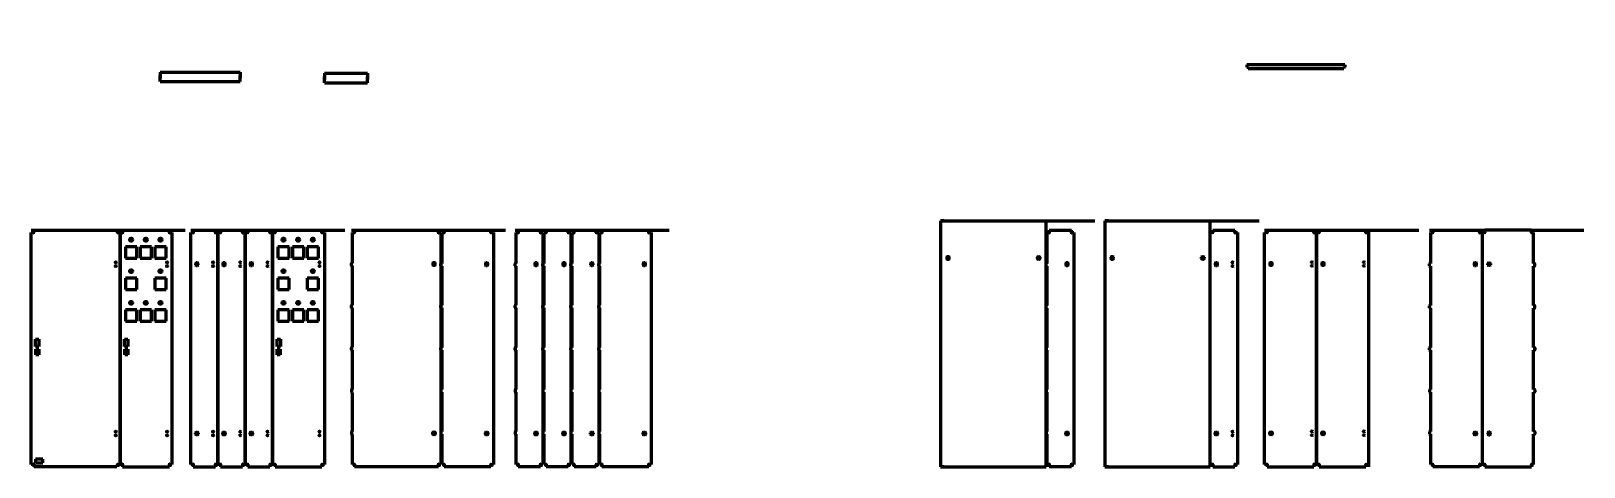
# Model space of a CAD drawing. Header units: millimetres. Extents: x 4323 to 16909, y -7283 to -3748.
import ezdxf

# ---------------------------------------------------------------- set-up
doc = ezdxf.new("R2010")
doc.units = ezdxf.units.MM
doc.linetypes.add('K5LT_BASIC', pattern=[0])

# ---------------------------------------------------------------- blocks, each defined once
blk = doc.blocks.new('U0')
at = {"color": 150, "linetype": 'K5LT_BASIC', "lineweight": 60, "true_color": 0x0080ff}
for p, q in [((4360, -6246), (4387, -6246)), ((4360, -6306), (4360, -6246)), ((4387, -6246), (4387, -6306)), ((4387, -6306), (4360, -6306))]:
    blk.add_line(p, q, dxfattribs=at)
blk = doc.blocks.new('U1')
at = {"color": 150, "linetype": 'K5LT_BASIC', "lineweight": 60, "true_color": 0x0080ff}
for p, q in [((4361, -6329), (4385, -6329)), ((4361, -6373), (4361, -6329)), ((4385, -6373), (4361, -6373)), ((4385, -6329), (4385, -6373))]:
    blk.add_line(p, q, dxfattribs=at)
blk = doc.blocks.new('U2')
at = {"color": 150, "linetype": 'K5LT_BASIC', "lineweight": 60, "true_color": 0x0080ff}
for p, q in [((4418, -7220), (4358, -7220)), ((4358, -7220), (4358, -7250)), ((4358, -7250), (4418, -7250)), ((4418, -7250), (4418, -7220))]:
    blk.add_line(p, q, dxfattribs=at)
blk = doc.blocks.new('U3')
at = {"color": 150, "linetype": 'K5LT_BASIC', "lineweight": 60, "true_color": 0x0080ff}
for p, q in [((5081, -6246), (5108, -6246)), ((5081, -6306), (5081, -6246)), ((5108, -6246), (5108, -6306)), ((5108, -6306), (5081, -6306))]:
    blk.add_line(p, q, dxfattribs=at)
blk = doc.blocks.new('U4')
at = {"color": 150, "linetype": 'K5LT_BASIC', "lineweight": 60, "true_color": 0x0080ff}
for p, q in [((5082, -6329), (5106, -6329)), ((5082, -6373), (5082, -6329)), ((5106, -6373), (5082, -6373)), ((5106, -6329), (5106, -6373))]:
    blk.add_line(p, q, dxfattribs=at)
blk = doc.blocks.new('U5')
at = {"color": 150, "linetype": 'K5LT_BASIC', "lineweight": 60, "true_color": 0x0080ff}
for p, q in [((5179, -5497), (5087, -5497)), ((5087, -5497), (5087, -5589)), ((5179, -5589), (5179, -5497)), ((5087, -5589), (5179, -5589))]:
    blk.add_line(p, q, dxfattribs=at)
blk = doc.blocks.new('U6')
at = {"color": 150, "linetype": 'K5LT_BASIC', "lineweight": 60, "true_color": 0x0080ff}
for p, q in [((5298, -5497), (5206, -5497)), ((5206, -5497), (5206, -5589)), ((5298, -5589), (5298, -5497)), ((5206, -5589), (5298, -5589))]:
    blk.add_line(p, q, dxfattribs=at)
blk = doc.blocks.new('U7')
at = {"color": 150, "linetype": 'K5LT_BASIC', "lineweight": 60, "true_color": 0x0080ff}
for p, q in [((5417, -5497), (5325, -5497)), ((5325, -5497), (5325, -5589)), ((5417, -5589), (5417, -5497)), ((5325, -5589), (5417, -5589))]:
    blk.add_line(p, q, dxfattribs=at)
blk = doc.blocks.new('U8')
at = {"color": 150, "linetype": 'K5LT_BASIC', "lineweight": 60, "true_color": 0x0080ff}
for p, q in [((5179, -5753), (5087, -5753)), ((5087, -5753), (5087, -5845)), ((5179, -5845), (5179, -5753)), ((5087, -5845), (5179, -5845))]:
    blk.add_line(p, q, dxfattribs=at)
blk = doc.blocks.new('U9')
at = {"color": 150, "linetype": 'K5LT_BASIC', "lineweight": 60, "true_color": 0x0080ff}
for p, q in [((5417, -5753), (5325, -5753)), ((5325, -5753), (5325, -5845)), ((5417, -5845), (5417, -5753)), ((5325, -5845), (5417, -5845))]:
    blk.add_line(p, q, dxfattribs=at)
blk = doc.blocks.new('U10')
at = {"color": 150, "linetype": 'K5LT_BASIC', "lineweight": 60, "true_color": 0x0080ff}
for p, q in [((5179, -6009), (5087, -6009)), ((5087, -6009), (5087, -6101)), ((5179, -6101), (5179, -6009)), ((5087, -6101), (5179, -6101))]:
    blk.add_line(p, q, dxfattribs=at)
blk = doc.blocks.new('U11')
at = {"color": 150, "linetype": 'K5LT_BASIC', "lineweight": 60, "true_color": 0x0080ff}
for p, q in [((5298, -6009), (5206, -6009)), ((5206, -6009), (5206, -6101)), ((5298, -6101), (5298, -6009)), ((5206, -6101), (5298, -6101))]:
    blk.add_line(p, q, dxfattribs=at)
blk = doc.blocks.new('U12')
at = {"color": 150, "linetype": 'K5LT_BASIC', "lineweight": 60, "true_color": 0x0080ff}
for p, q in [((5417, -6009), (5325, -6009)), ((5325, -6009), (5325, -6101)), ((5417, -6101), (5417, -6009)), ((5325, -6101), (5417, -6101))]:
    blk.add_line(p, q, dxfattribs=at)
blk = doc.blocks.new('U13')
at = {"color": 150, "linetype": 'K5LT_BASIC', "lineweight": 60, "true_color": 0x0080ff}
for p, q in [((5656, -5633), (5656, -5645)), ((5672, -5629), (5660, -5629)), ((5660, -5649), (5672, -5649)), ((5676, -5645), (5676, -5633))]:
    blk.add_line(p, q, dxfattribs=at)
for centre, start, end in [((5660, -5633), 90, 180), ((5660, -5645), 180, 270), ((5672, -5633), 0, 90), ((5672, -5645), 270, 0)]:
    blk.add_arc(centre, 4, start, end, dxfattribs=at)
blk = doc.blocks.new('U14')
at = {"color": 150, "linetype": 'K5LT_BASIC', "lineweight": 60, "true_color": 0x0080ff}
for p, q in [((5656, -7018), (5656, -7006)), ((5660, -7002), (5672, -7002)), ((5672, -7022), (5660, -7022)), ((5676, -7006), (5676, -7018))]:
    blk.add_line(p, q, dxfattribs=at)
for centre, start, end in [((5660, -7006), 90, 180), ((5660, -7018), 180, 270), ((5672, -7006), 0, 90), ((5672, -7018), 270, 0)]:
    blk.add_arc(centre, 4, start, end, dxfattribs=at)
blk = doc.blocks.new('U15')
at = {"color": 150, "linetype": 'K5LT_BASIC', "lineweight": 60, "true_color": 0x0080ff}
for p, q in [((5877, -5633), (5877, -5645)), ((5893, -5629), (5881, -5629)), ((5881, -5649), (5893, -5649)), ((5897, -5645), (5897, -5633))]:
    blk.add_line(p, q, dxfattribs=at)
for centre, start, end in [((5881, -5633), 90, 180), ((5881, -5645), 180, 270), ((5893, -5633), 0, 90), ((5893, -5645), 270, 0)]:
    blk.add_arc(centre, 4, start, end, dxfattribs=at)
blk = doc.blocks.new('U16')
at = {"color": 150, "linetype": 'K5LT_BASIC', "lineweight": 60, "true_color": 0x0080ff}
for p, q in [((5877, -7018), (5877, -7006)), ((5881, -7002), (5893, -7002)), ((5893, -7022), (5881, -7022)), ((5897, -7006), (5897, -7018))]:
    blk.add_line(p, q, dxfattribs=at)
for centre, start, end in [((5881, -7006), 90, 180), ((5881, -7018), 180, 270), ((5893, -7006), 0, 90), ((5893, -7018), 270, 0)]:
    blk.add_arc(centre, 4, start, end, dxfattribs=at)
blk = doc.blocks.new('U17')
at = {"color": 150, "linetype": 'K5LT_BASIC', "lineweight": 60, "true_color": 0x0080ff}
for p, q in [((6098, -5633), (6098, -5645)), ((6114, -5629), (6102, -5629)), ((6102, -5649), (6114, -5649)), ((6118, -5645), (6118, -5633))]:
    blk.add_line(p, q, dxfattribs=at)
for centre, start, end in [((6102, -5633), 90, 180), ((6102, -5645), 180, 270), ((6114, -5633), 0, 90), ((6114, -5645), 270, 0)]:
    blk.add_arc(centre, 4, start, end, dxfattribs=at)
blk = doc.blocks.new('U18')
at = {"color": 150, "linetype": 'K5LT_BASIC', "lineweight": 60, "true_color": 0x0080ff}
for p, q in [((6098, -7018), (6098, -7006)), ((6102, -7002), (6114, -7002)), ((6114, -7022), (6102, -7022)), ((6118, -7006), (6118, -7018))]:
    blk.add_line(p, q, dxfattribs=at)
for centre, start, end in [((6102, -7006), 90, 180), ((6102, -7018), 180, 270), ((6114, -7006), 0, 90), ((6114, -7018), 270, 0)]:
    blk.add_arc(centre, 4, start, end, dxfattribs=at)
blk = doc.blocks.new('U19')
at = {"color": 150, "linetype": 'K5LT_BASIC', "lineweight": 60, "true_color": 0x0080ff}
for p, q in [((6317, -6246), (6344, -6246)), ((6317, -6306), (6317, -6246)), ((6344, -6246), (6344, -6306)), ((6344, -6306), (6317, -6306))]:
    blk.add_line(p, q, dxfattribs=at)
blk = doc.blocks.new('U20')
at = {"color": 150, "linetype": 'K5LT_BASIC', "lineweight": 60, "true_color": 0x0080ff}
for p, q in [((6318, -6329), (6342, -6329)), ((6318, -6373), (6318, -6329)), ((6342, -6373), (6318, -6373)), ((6342, -6329), (6342, -6373))]:
    blk.add_line(p, q, dxfattribs=at)
blk = doc.blocks.new('U21')
at = {"color": 150, "linetype": 'K5LT_BASIC', "lineweight": 60, "true_color": 0x0080ff}
for p, q in [((6415, -5497), (6323, -5497)), ((6323, -5497), (6323, -5589)), ((6415, -5589), (6415, -5497)), ((6323, -5589), (6415, -5589))]:
    blk.add_line(p, q, dxfattribs=at)
blk = doc.blocks.new('U22')
at = {"color": 150, "linetype": 'K5LT_BASIC', "lineweight": 60, "true_color": 0x0080ff}
for p, q in [((6534, -5497), (6442, -5497)), ((6442, -5497), (6442, -5589)), ((6534, -5589), (6534, -5497)), ((6442, -5589), (6534, -5589))]:
    blk.add_line(p, q, dxfattribs=at)
blk = doc.blocks.new('U23')
at = {"color": 150, "linetype": 'K5LT_BASIC', "lineweight": 60, "true_color": 0x0080ff}
for p, q in [((6653, -5497), (6561, -5497)), ((6561, -5497), (6561, -5589)), ((6653, -5589), (6653, -5497)), ((6561, -5589), (6653, -5589))]:
    blk.add_line(p, q, dxfattribs=at)
blk = doc.blocks.new('U24')
at = {"color": 150, "linetype": 'K5LT_BASIC', "lineweight": 60, "true_color": 0x0080ff}
for p, q in [((6415, -5753), (6323, -5753)), ((6323, -5753), (6323, -5845)), ((6415, -5845), (6415, -5753)), ((6323, -5845), (6415, -5845))]:
    blk.add_line(p, q, dxfattribs=at)
blk = doc.blocks.new('U25')
at = {"color": 150, "linetype": 'K5LT_BASIC', "lineweight": 60, "true_color": 0x0080ff}
for p, q in [((6653, -5753), (6561, -5753)), ((6561, -5753), (6561, -5845)), ((6653, -5845), (6653, -5753)), ((6561, -5845), (6653, -5845))]:
    blk.add_line(p, q, dxfattribs=at)
blk = doc.blocks.new('U26')
at = {"color": 150, "linetype": 'K5LT_BASIC', "lineweight": 60, "true_color": 0x0080ff}
for p, q in [((6415, -6009), (6323, -6009)), ((6323, -6009), (6323, -6101)), ((6415, -6101), (6415, -6009)), ((6323, -6101), (6415, -6101))]:
    blk.add_line(p, q, dxfattribs=at)
blk = doc.blocks.new('U27')
at = {"color": 150, "linetype": 'K5LT_BASIC', "lineweight": 60, "true_color": 0x0080ff}
for p, q in [((6534, -6009), (6442, -6009)), ((6442, -6009), (6442, -6101)), ((6534, -6101), (6534, -6009)), ((6442, -6101), (6534, -6101))]:
    blk.add_line(p, q, dxfattribs=at)
blk = doc.blocks.new('U28')
at = {"color": 150, "linetype": 'K5LT_BASIC', "lineweight": 60, "true_color": 0x0080ff}
for p, q in [((6653, -6009), (6561, -6009)), ((6561, -6009), (6561, -6101)), ((6653, -6101), (6653, -6009)), ((6561, -6101), (6653, -6101))]:
    blk.add_line(p, q, dxfattribs=at)
blk = doc.blocks.new('U29')
at = {"color": 150, "linetype": 'K5LT_BASIC', "lineweight": 60, "true_color": 0x0080ff}
for p, q in [((7579, -5632), (7579, -5644)), ((7595, -5628), (7583, -5628)), ((7583, -5648), (7595, -5648)), ((7599, -5644), (7599, -5632))]:
    blk.add_line(p, q, dxfattribs=at)
for centre, start, end in [((7583, -5632), 90, 180), ((7583, -5644), 180, 270), ((7595, -5632), 0, 90), ((7595, -5644), 270, 0)]:
    blk.add_arc(centre, 4, start, end, dxfattribs=at)
blk = doc.blocks.new('U30')
at = {"color": 150, "linetype": 'K5LT_BASIC', "lineweight": 60, "true_color": 0x0080ff}
for p, q in [((7579, -7017), (7579, -7005)), ((7583, -7001), (7595, -7001)), ((7595, -7021), (7583, -7021)), ((7599, -7005), (7599, -7017))]:
    blk.add_line(p, q, dxfattribs=at)
for centre, start, end in [((7583, -7005), 90, 180), ((7583, -7017), 180, 270), ((7595, -7005), 0, 90), ((7595, -7017), 270, 0)]:
    blk.add_arc(centre, 4, start, end, dxfattribs=at)
blk = doc.blocks.new('U31')
at = {"color": 150, "linetype": 'K5LT_BASIC', "lineweight": 60, "true_color": 0x0080ff}
for p, q in [((8005, -5633), (8005, -5645)), ((8021, -5629), (8009, -5629)), ((8009, -5649), (8021, -5649)), ((8025, -5645), (8025, -5633))]:
    blk.add_line(p, q, dxfattribs=at)
for centre, start, end in [((8009, -5633), 90, 180), ((8009, -5645), 180, 270), ((8021, -5633), 0, 90), ((8021, -5645), 270, 0)]:
    blk.add_arc(centre, 4, start, end, dxfattribs=at)
blk = doc.blocks.new('U32')
at = {"color": 150, "linetype": 'K5LT_BASIC', "lineweight": 60, "true_color": 0x0080ff}
for p, q in [((8005, -7018), (8005, -7006)), ((8009, -7002), (8021, -7002)), ((8021, -7022), (8009, -7022)), ((8025, -7006), (8025, -7018))]:
    blk.add_line(p, q, dxfattribs=at)
for centre, start, end in [((8009, -7006), 90, 180), ((8009, -7018), 180, 270), ((8021, -7006), 0, 90), ((8021, -7018), 270, 0)]:
    blk.add_arc(centre, 4, start, end, dxfattribs=at)
blk = doc.blocks.new('U33')
at = {"color": 150, "linetype": 'K5LT_BASIC', "lineweight": 60, "true_color": 0x0080ff}
for p, q in [((8406, -5633), (8406, -5645)), ((8422, -5629), (8410, -5629)), ((8410, -5649), (8422, -5649)), ((8426, -5645), (8426, -5633))]:
    blk.add_line(p, q, dxfattribs=at)
for centre, start, end in [((8410, -5633), 90, 180), ((8410, -5645), 180, 270), ((8422, -5633), 0, 90), ((8422, -5645), 270, 0)]:
    blk.add_arc(centre, 4, start, end, dxfattribs=at)
blk = doc.blocks.new('U34')
at = {"color": 150, "linetype": 'K5LT_BASIC', "lineweight": 60, "true_color": 0x0080ff}
for p, q in [((8406, -7018), (8406, -7006)), ((8410, -7002), (8422, -7002)), ((8422, -7022), (8410, -7022)), ((8426, -7006), (8426, -7018))]:
    blk.add_line(p, q, dxfattribs=at)
for centre, start, end in [((8410, -7006), 90, 180), ((8410, -7018), 180, 270), ((8422, -7006), 0, 90), ((8422, -7018), 270, 0)]:
    blk.add_arc(centre, 4, start, end, dxfattribs=at)
blk = doc.blocks.new('U35')
at = {"color": 150, "linetype": 'K5LT_BASIC', "lineweight": 60, "true_color": 0x0080ff}
for p, q in [((8632, -5633), (8632, -5645)), ((8648, -5629), (8636, -5629)), ((8636, -5649), (8648, -5649)), ((8652, -5645), (8652, -5633))]:
    blk.add_line(p, q, dxfattribs=at)
for centre, start, end in [((8636, -5633), 90, 180), ((8636, -5645), 180, 270), ((8648, -5633), 0, 90), ((8648, -5645), 270, 0)]:
    blk.add_arc(centre, 4, start, end, dxfattribs=at)
blk = doc.blocks.new('U36')
at = {"color": 150, "linetype": 'K5LT_BASIC', "lineweight": 60, "true_color": 0x0080ff}
for p, q in [((8632, -7018), (8632, -7006)), ((8636, -7002), (8648, -7002)), ((8648, -7022), (8636, -7022)), ((8652, -7006), (8652, -7018))]:
    blk.add_line(p, q, dxfattribs=at)
for centre, start, end in [((8636, -7006), 90, 180), ((8636, -7018), 180, 270), ((8648, -7006), 0, 90), ((8648, -7018), 270, 0)]:
    blk.add_arc(centre, 4, start, end, dxfattribs=at)
blk = doc.blocks.new('U37')
at = {"color": 150, "linetype": 'K5LT_BASIC', "lineweight": 60, "true_color": 0x0080ff}
for p, q in [((8858, -5633), (8858, -5645)), ((8874, -5629), (8862, -5629)), ((8862, -5649), (8874, -5649)), ((8878, -5645), (8878, -5633))]:
    blk.add_line(p, q, dxfattribs=at)
for centre, start, end in [((8862, -5633), 90, 180), ((8862, -5645), 180, 270), ((8874, -5633), 0, 90), ((8874, -5645), 270, 0)]:
    blk.add_arc(centre, 4, start, end, dxfattribs=at)
blk = doc.blocks.new('U38')
at = {"color": 150, "linetype": 'K5LT_BASIC', "lineweight": 60, "true_color": 0x0080ff}
for p, q in [((8858, -7018), (8858, -7006)), ((8862, -7002), (8874, -7002)), ((8874, -7022), (8862, -7022)), ((8878, -7006), (8878, -7018))]:
    blk.add_line(p, q, dxfattribs=at)
for centre, start, end in [((8862, -7006), 90, 180), ((8862, -7018), 180, 270), ((8874, -7006), 0, 90), ((8874, -7018), 270, 0)]:
    blk.add_arc(centre, 4, start, end, dxfattribs=at)
blk = doc.blocks.new('U39')
at = {"color": 150, "linetype": 'K5LT_BASIC', "lineweight": 60, "true_color": 0x0080ff}
for p, q in [((9284, -5633), (9284, -5645)), ((9300, -5629), (9288, -5629)), ((9288, -5649), (9300, -5649)), ((9304, -5645), (9304, -5633))]:
    blk.add_line(p, q, dxfattribs=at)
for centre, start, end in [((9288, -5633), 90, 180), ((9288, -5645), 180, 270), ((9300, -5633), 0, 90), ((9300, -5645), 270, 0)]:
    blk.add_arc(centre, 4, start, end, dxfattribs=at)
blk = doc.blocks.new('U40')
at = {"color": 150, "linetype": 'K5LT_BASIC', "lineweight": 60, "true_color": 0x0080ff}
for p, q in [((9284, -7018), (9284, -7006)), ((9288, -7002), (9300, -7002)), ((9300, -7022), (9288, -7022)), ((9304, -7006), (9304, -7018))]:
    blk.add_line(p, q, dxfattribs=at)
for centre, start, end in [((9288, -7006), 90, 180), ((9288, -7018), 180, 270), ((9300, -7006), 0, 90), ((9300, -7018), 270, 0)]:
    blk.add_arc(centre, 4, start, end, dxfattribs=at)
blk = doc.blocks.new('U41')
at = {"color": 150, "linetype": 'K5LT_BASIC', "lineweight": 60, "true_color": 0x0080ff}
for p, q in [((11745, -5582), (11745, -5594)), ((11761, -5578), (11749, -5578)), ((11749, -5598), (11761, -5598)), ((11765, -5594), (11765, -5582))]:
    blk.add_line(p, q, dxfattribs=at)
for centre, start, end in [((11749, -5582), 90, 180), ((11749, -5594), 180, 270), ((11761, -5582), 0, 90), ((11761, -5594), 270, 0)]:
    blk.add_arc(centre, 4, start, end, dxfattribs=at)
blk = doc.blocks.new('U42')
at = {"color": 150, "linetype": 'K5LT_BASIC', "lineweight": 60, "true_color": 0x0080ff}
for p, q in [((12480, -5594), (12480, -5582)), ((12484, -5578), (12496, -5578)), ((12496, -5598), (12484, -5598)), ((12500, -5582), (12500, -5594))]:
    blk.add_line(p, q, dxfattribs=at)
for centre, start, end in [((12484, -5582), 90, 180), ((12484, -5594), 180, 270), ((12496, -5582), 0, 90), ((12496, -5594), 270, 0)]:
    blk.add_arc(centre, 4, start, end, dxfattribs=at)
blk = doc.blocks.new('U43')
at = {"color": 150, "linetype": 'K5LT_BASIC', "lineweight": 60, "true_color": 0x0080ff}
for p, q in [((12710, -5633), (12710, -5645)), ((12726, -5629), (12714, -5629)), ((12714, -5649), (12726, -5649)), ((12730, -5645), (12730, -5633))]:
    blk.add_line(p, q, dxfattribs=at)
for centre, start, end in [((12714, -5633), 90, 180), ((12714, -5645), 180, 270), ((12726, -5633), 0, 90), ((12726, -5645), 270, 0)]:
    blk.add_arc(centre, 4, start, end, dxfattribs=at)
blk = doc.blocks.new('U44')
at = {"color": 150, "linetype": 'K5LT_BASIC', "lineweight": 60, "true_color": 0x0080ff}
for p, q in [((12710, -7018), (12710, -7006)), ((12714, -7002), (12726, -7002)), ((12726, -7022), (12714, -7022)), ((12730, -7006), (12730, -7018))]:
    blk.add_line(p, q, dxfattribs=at)
for centre, start, end in [((12714, -7006), 90, 180), ((12714, -7018), 180, 270), ((12726, -7006), 0, 90), ((12726, -7018), 270, 0)]:
    blk.add_arc(centre, 4, start, end, dxfattribs=at)
blk = doc.blocks.new('U45')
at = {"color": 150, "linetype": 'K5LT_BASIC', "lineweight": 60, "true_color": 0x0080ff}
for p, q in [((13076, -5582), (13076, -5594)), ((13092, -5578), (13080, -5578)), ((13080, -5598), (13092, -5598)), ((13096, -5594), (13096, -5582))]:
    blk.add_line(p, q, dxfattribs=at)
for centre, start, end in [((13080, -5582), 90, 180), ((13080, -5594), 180, 270), ((13092, -5582), 0, 90), ((13092, -5594), 270, 0)]:
    blk.add_arc(centre, 4, start, end, dxfattribs=at)
blk = doc.blocks.new('U46')
at = {"color": 150, "linetype": 'K5LT_BASIC', "lineweight": 60, "true_color": 0x0080ff}
for p, q in [((13811, -5594), (13811, -5582)), ((13815, -5578), (13827, -5578)), ((13827, -5598), (13815, -5598)), ((13831, -5582), (13831, -5594))]:
    blk.add_line(p, q, dxfattribs=at)
for centre, start, end in [((13815, -5582), 90, 180), ((13815, -5594), 180, 270), ((13827, -5582), 0, 90), ((13827, -5594), 270, 0)]:
    blk.add_arc(centre, 4, start, end, dxfattribs=at)
blk = doc.blocks.new('U47')
at = {"color": 150, "linetype": 'K5LT_BASIC', "lineweight": 60, "true_color": 0x0080ff}
for p, q in [((13920, -5633), (13920, -5645)), ((13936, -5629), (13924, -5629)), ((13924, -5649), (13936, -5649)), ((13940, -5645), (13940, -5633))]:
    blk.add_line(p, q, dxfattribs=at)
for centre, start, end in [((13924, -5633), 90, 180), ((13924, -5645), 180, 270), ((13936, -5633), 0, 90), ((13936, -5645), 270, 0)]:
    blk.add_arc(centre, 4, start, end, dxfattribs=at)
blk = doc.blocks.new('U48')
at = {"color": 150, "linetype": 'K5LT_BASIC', "lineweight": 60, "true_color": 0x0080ff}
for p, q in [((13920, -7018), (13920, -7006)), ((13924, -7002), (13936, -7002)), ((13936, -7022), (13924, -7022)), ((13940, -7006), (13940, -7018))]:
    blk.add_line(p, q, dxfattribs=at)
for centre, start, end in [((13924, -7006), 90, 180), ((13924, -7018), 180, 270), ((13936, -7006), 0, 90), ((13936, -7018), 270, 0)]:
    blk.add_arc(centre, 4, start, end, dxfattribs=at)
blk = doc.blocks.new('U49')
at = {"color": 150, "linetype": 'K5LT_BASIC', "lineweight": 60, "true_color": 0x0080ff}
for p, q in [((14363, -5631), (14363, -5643)), ((14379, -5627), (14367, -5627)), ((14367, -5647), (14379, -5647)), ((14383, -5643), (14383, -5631))]:
    blk.add_line(p, q, dxfattribs=at)
for centre, start, end in [((14367, -5631), 90, 180), ((14367, -5643), 180, 270), ((14379, -5631), 0, 90), ((14379, -5643), 270, 0)]:
    blk.add_arc(centre, 4, start, end, dxfattribs=at)
blk = doc.blocks.new('U50')
at = {"color": 150, "linetype": 'K5LT_BASIC', "lineweight": 60, "true_color": 0x0080ff}
for p, q in [((14363, -7016), (14363, -7004)), ((14367, -7000), (14379, -7000)), ((14379, -7020), (14367, -7020)), ((14383, -7004), (14383, -7016))]:
    blk.add_line(p, q, dxfattribs=at)
for centre, start, end in [((14367, -7004), 90, 180), ((14367, -7016), 180, 270), ((14379, -7004), 0, 90), ((14379, -7016), 270, 0)]:
    blk.add_arc(centre, 4, start, end, dxfattribs=at)
blk = doc.blocks.new('U51')
at = {"color": 150, "linetype": 'K5LT_BASIC', "lineweight": 60, "true_color": 0x0080ff}
for p, q in [((14784, -5631), (14784, -5643)), ((14800, -5627), (14788, -5627)), ((14788, -5647), (14800, -5647)), ((14804, -5643), (14804, -5631))]:
    blk.add_line(p, q, dxfattribs=at)
for centre, start, end in [((14788, -5631), 90, 180), ((14788, -5643), 180, 270), ((14800, -5631), 0, 90), ((14800, -5643), 270, 0)]:
    blk.add_arc(centre, 4, start, end, dxfattribs=at)
blk = doc.blocks.new('U52')
at = {"color": 150, "linetype": 'K5LT_BASIC', "lineweight": 60, "true_color": 0x0080ff}
for p, q in [((14784, -7016), (14784, -7004)), ((14788, -7000), (14800, -7000)), ((14800, -7020), (14788, -7020)), ((14804, -7004), (14804, -7016))]:
    blk.add_line(p, q, dxfattribs=at)
for centre, start, end in [((14788, -7004), 90, 180), ((14788, -7016), 180, 270), ((14800, -7004), 0, 90), ((14800, -7016), 270, 0)]:
    blk.add_arc(centre, 4, start, end, dxfattribs=at)
blk = doc.blocks.new('U53')
at = {"color": 150, "linetype": 'K5LT_BASIC', "lineweight": 60, "true_color": 0x0080ff}
for p, q in [((16019, -5633), (16019, -5645)), ((16035, -5629), (16023, -5629)), ((16023, -5649), (16035, -5649)), ((16039, -5645), (16039, -5633))]:
    blk.add_line(p, q, dxfattribs=at)
for centre, start, end in [((16023, -5633), 90, 180), ((16023, -5645), 180, 270), ((16035, -5633), 0, 90), ((16035, -5645), 270, 0)]:
    blk.add_arc(centre, 4, start, end, dxfattribs=at)
blk = doc.blocks.new('U54')
at = {"color": 150, "linetype": 'K5LT_BASIC', "lineweight": 60, "true_color": 0x0080ff}
for p, q in [((16019, -7018), (16019, -7006)), ((16023, -7002), (16035, -7002)), ((16035, -7022), (16023, -7022)), ((16039, -7006), (16039, -7018))]:
    blk.add_line(p, q, dxfattribs=at)
for centre, start, end in [((16023, -7006), 90, 180), ((16023, -7018), 180, 270), ((16035, -7006), 0, 90), ((16035, -7018), 270, 0)]:
    blk.add_arc(centre, 4, start, end, dxfattribs=at)
blk = doc.blocks.new('U55')
at = {"color": 150, "linetype": 'K5LT_BASIC', "lineweight": 60, "true_color": 0x0080ff}
for p, q in [((16131, -5645), (16131, -5633)), ((16135, -5629), (16147, -5629)), ((16147, -5649), (16135, -5649)), ((16151, -5633), (16151, -5645))]:
    blk.add_line(p, q, dxfattribs=at)
for centre, start, end in [((16135, -5633), 90, 180), ((16135, -5645), 180, 270), ((16147, -5633), 0, 90), ((16147, -5645), 270, 0)]:
    blk.add_arc(centre, 4, start, end, dxfattribs=at)
blk = doc.blocks.new('U56')
at = {"color": 150, "linetype": 'K5LT_BASIC', "lineweight": 60, "true_color": 0x0080ff}
for p, q in [((16131, -7006), (16131, -7018)), ((16147, -7002), (16135, -7002)), ((16135, -7022), (16147, -7022)), ((16151, -7018), (16151, -7006))]:
    blk.add_line(p, q, dxfattribs=at)
for centre, start, end in [((16135, -7006), 90, 180), ((16135, -7018), 180, 270), ((16147, -7006), 0, 90), ((16147, -7018), 270, 0)]:
    blk.add_arc(centre, 4, start, end, dxfattribs=at)

msp = doc.modelspace()

# ---------------------------------------------------------------- linework, layer by layer
at = {"color": 150, "linetype": 'K5LT_BASIC', "lineweight": 60, "true_color": 0x0080ff}
for p, q in [((14178, -4023), (14178, -4042)), ((14972, -4023), (14178, -4023)), ((14972, -4023), (14972, -4042)), ((5369, -4081), (6019, -4081)), ((5369, -4081), (5369, -4090)), ((5369, -4090), (5369, -4108)), ((5369, -4108), (5369, -4131)), ((5369, -4131), (5369, -4108)), ((5369, -4149), (5369, -4131)), ((5369, -4158), (5369, -4149)), ((6019, -4081), (6019, -4090)), ((6019, -4090), (6019, -4108)), ((6019, -4108), (6019, -4131)), ((6019, -4131), (6019, -4108)), ((6019, -4149), (6019, -4131)), ((6019, -4158), (6019, -4149)), ((6701, -4090), (7051, -4090)), ((6701, -4090), (6701, -4099)), ((6701, -4099), (6701, -4117)), ((6701, -4117), (6701, -4140)), ((6701, -4140), (6701, -4117)), ((6701, -4158), (6701, -4140)), ((7051, -4090), (7051, -4099)), ((7051, -4099), (7051, -4117)), ((7051, -4117), (7051, -4140)), ((7051, -4140), (7051, -4117)), ((7051, -4158), (7051, -4140)), ((14178, -4042), (14188, -4042)), ((14188, -4042), (14188, -4052)), ((14188, -4052), (14962, -4052)), ((14972, -4042), (14962, -4042)), ((14962, -4042), (14962, -4052)), ((5369, -4158), (6019, -4158)), ((6701, -4167), (6701, -4158)), ((6701, -4167), (7051, -4167)), ((7051, -4167), (7051, -4158)), ((4323, -5362), (4344, -5362)), ((4323, -7262), (4323, -5383)), ((4343, -5383), (4323, -5383)), ((4343, -5383), (4323, -5383)), ((4344, -5382), (4344, -5362)), ((4344, -5382), (4344, -5362)), ((4344, -5362), (5023, -5362)), ((5023, -5382), (5023, -5362)), ((5023, -5362), (5065, -5362)), ((5024, -5383), (5043, -5383)), ((5024, -5383), (5044, -5383)), ((5044, -5383), (5044, -7262)), ((5044, -7262), (5044, -5383)), ((5064, -5383), (5044, -5383)), ((5064, -5383), (5044, -5383)), ((5065, -5382), (5065, -5362)), ((5065, -5382), (5065, -5362)), ((5065, -5362), (5444, -5362)), ((5444, -5382), (5444, -5362)), ((5444, -5382), (5444, -5362)), ((5444, -5382), (5444, -5362)), ((5444, -5362), (5573, -5362)), ((5445, -5383), (5464, -5383)), ((5445, -5383), (5464, -5383)), ((5445, -5383), (5465, -5383)), ((5465, -5383), (5465, -7262)), ((5617, -5362), (5638, -5362)), ((5617, -7262), (5617, -5383)), ((5637, -5383), (5617, -5383)), ((5637, -5383), (5617, -5383)), ((5637, -5383), (5617, -5383)), ((5638, -5382), (5638, -5362)), ((5638, -5362), (5817, -5362)), ((5638, -5382), (5638, -5362)), ((5817, -5382), (5817, -5362)), ((5817, -5362), (5859, -5362)), ((5818, -5383), (5837, -5383)), ((5818, -5383), (5838, -5383)), ((5838, -5383), (5838, -7262)), ((5838, -7262), (5838, -5383)), ((5858, -5383), (5838, -5383)), ((5858, -5383), (5838, -5383)), ((5858, -5383), (5838, -5383)), ((5859, -5382), (5859, -5362)), ((5859, -5362), (6038, -5362)), ((5859, -5382), (5859, -5362)), ((6038, -5382), (6038, -5362)), ((6038, -5362), (6080, -5362)), ((6039, -5383), (6058, -5383)), ((6039, -5383), (6059, -5383)), ((6059, -5383), (6059, -7262)), ((6059, -7262), (6059, -5383)), ((6079, -5383), (6059, -5383)), ((6079, -5383), (6059, -5383)), ((6079, -5383), (6059, -5383)), ((6080, -5382), (6080, -5362)), ((6080, -5362), (6259, -5362)), ((6080, -5382), (6080, -5362)), ((6259, -5382), (6259, -5362)), ((6259, -5362), (6301, -5362)), ((6260, -5383), (6279, -5383)), ((6260, -5383), (6280, -5383)), ((6280, -5383), (6280, -7262)), ((6280, -7262), (6280, -5383)), ((6300, -5383), (6280, -5383)), ((6300, -5383), (6280, -5383)), ((6301, -5382), (6301, -5362)), ((6301, -5382), (6301, -5362)), ((6301, -5362), (6680, -5362)), ((6680, -5382), (6680, -5362)), ((6680, -5382), (6680, -5362)), ((6680, -5382), (6680, -5362)), ((6680, -5362), (6867, -5362)), ((6681, -5383), (6700, -5383)), ((6681, -5383), (6700, -5383)), ((6681, -5383), (6701, -5383)), ((6701, -5383), (6701, -7262)), ((6919, -5362), (6945, -5362)), ((6944, -5383), (6929, -5383)), ((6929, -5631), (6929, -5383)), ((6945, -5382), (6945, -5362)), ((6945, -5362), (7624, -5362)), ((7624, -5382), (7624, -5362)), ((7624, -5382), (7624, -5362)), ((7624, -5382), (7624, -5362)), ((7624, -5362), (7671, -5362)), ((7625, -5383), (7645, -5383)), ((7625, -5383), (7645, -5383)), ((7625, -5383), (7645, -5383)), ((7625, -5383), (7645, -5383)), ((7645, -5383), (7645, -7262)), ((7670, -5383), (7655, -5383)), ((7655, -5632), (7655, -5383)), ((7670, -5383), (7656, -5383)), ((7671, -5362), (8050, -5362)), ((7671, -5382), (7671, -5362)), ((8050, -5382), (8050, -5362)), ((8050, -5362), (8169, -5362)), ((8051, -5383), (8071, -5383)), ((8051, -5383), (8071, -5383)), ((8071, -5383), (8071, -7262)), ((8246, -5362), (8272, -5362)), ((8271, -5383), (8256, -5383)), ((8256, -5632), (8256, -5383)), ((8271, -5383), (8257, -5383)), ((8272, -5382), (8272, -5362)), ((8272, -5362), (8451, -5362)), ((8451, -5382), (8451, -5362)), ((8451, -5382), (8451, -5362)), ((8451, -5362), (8498, -5362)), ((8452, -5383), (8472, -5383)), ((8452, -5383), (8472, -5383)), ((8452, -5383), (8472, -5383)), ((8472, -5383), (8472, -7262)), ((8497, -5383), (8482, -5383)), ((8482, -5632), (8482, -5383)), ((8497, -5383), (8483, -5383)), ((8498, -5382), (8498, -5362)), ((8498, -5362), (8677, -5362)), ((8677, -5382), (8677, -5362)), ((8677, -5382), (8677, -5362)), ((8677, -5362), (8724, -5362)), ((8678, -5383), (8698, -5383)), ((8678, -5383), (8698, -5383)), ((8678, -5383), (8698, -5383)), ((8698, -5383), (8698, -7262)), ((8723, -5383), (8708, -5383)), ((8708, -5632), (8708, -5383)), ((8723, -5383), (8709, -5383)), ((8724, -5382), (8724, -5362)), ((8724, -5362), (8903, -5362)), ((8903, -5382), (8903, -5362)), ((8903, -5382), (8903, -5362)), ((8903, -5362), (8950, -5362)), ((8904, -5383), (8924, -5383)), ((8904, -5383), (8924, -5383)), ((8904, -5383), (8924, -5383)), ((8924, -5383), (8924, -7262)), ((8949, -5383), (8934, -5383)), ((8934, -5632), (8934, -5383)), ((8949, -5383), (8935, -5383)), ((8950, -5362), (9329, -5362)), ((8950, -5382), (8950, -5362)), ((9329, -5382), (9329, -5362)), ((9329, -5362), (9496, -5362)), ((9330, -5383), (9350, -5383)), ((9330, -5383), (9350, -5383)), ((9350, -5383), (9350, -7262)), ((11725, -5288), (11695, -5288)), ((11695, -5288), (12550, -5288)), ((11695, -5288), (11695, -7283)), ((12550, -7283), (12550, -5288)), ((12550, -5288), (12945, -5288)), ((12575, -5383), (12560, -5383)), ((12560, -5633), (12560, -5383)), ((12575, -5383), (12561, -5383)), ((12576, -5382), (12576, -5362)), ((12576, -5362), (12755, -5362)), ((12755, -5382), (12755, -5362)), ((12755, -5382), (12755, -5363)), ((12756, -5383), (12776, -5383)), ((12756, -5383), (12776, -5383)), ((12756, -5383), (12776, -5383)), ((12776, -5383), (12776, -7262)), ((13056, -5288), (13026, -5288)), ((13026, -5288), (13881, -5288)), ((13026, -5288), (13026, -7283)), ((13881, -7283), (13881, -5288)), ((13881, -5288), (14276, -5288)), ((13881, -7262), (13881, -5383)), ((13901, -5383), (13881, -5383)), ((13901, -5383), (13881, -5383)), ((13901, -5383), (13881, -5383)), ((13902, -5382), (13902, -5362)), ((13902, -5362), (14081, -5362)), ((13902, -5382), (13902, -5362)), ((14081, -5382), (14081, -5362)), ((14082, -5383), (14101, -5383)), ((14082, -5383), (14102, -5383)), ((14102, -5383), (14102, -7262)), ((14321, -5362), (14342, -5362)), ((14321, -7262), (14321, -5383)), ((14342, -5383), (14321, -5383)), ((14342, -5383), (14322, -5383)), ((14342, -5362), (14721, -5362)), ((14342, -5382), (14342, -5362)), ((14342, -5382), (14342, -5363)), ((14721, -5382), (14721, -5362)), ((14721, -5362), (14763, -5362)), ((14721, -5382), (14721, -5363)), ((14721, -5382), (14721, -5363)), ((14722, -5383), (14742, -5383)), ((14722, -5383), (14742, -5383)), ((14722, -5383), (14742, -5383)), ((14742, -5383), (14742, -7262)), ((14742, -7262), (14742, -5383)), ((14763, -5383), (14742, -5383)), ((14763, -5383), (14743, -5383)), ((14763, -5362), (15142, -5362)), ((14763, -5382), (14763, -5362)), ((14763, -5382), (14763, -5363)), ((15142, -5382), (15142, -5362)), ((15142, -5362), (15571, -5362)), ((15142, -5382), (15142, -5363)), ((15142, -5382), (15142, -5363)), ((15143, -5383), (15163, -5383)), ((15143, -5383), (15163, -5383)), ((15143, -5383), (15163, -5383)), ((15163, -5362), (15163, -5383)), ((15163, -5383), (15163, -7262)), ((15659, -5362), (15685, -5362)), ((15685, -5383), (15669, -5383)), ((15669, -5633), (15669, -5383)), ((15685, -5383), (15670, -5383)), ((15685, -5362), (16064, -5362)), ((15685, -5382), (15685, -5362)), ((16064, -5382), (16064, -5362)), ((16064, -5362), (16106, -5362)), ((16065, -5383), (16085, -5383)), ((16065, -5383), (16085, -5383)), ((16085, -5383), (16085, -7262)), ((16106, -5383), (16085, -5383)), ((16085, -5383), (16085, -7262)), ((16106, -5383), (16086, -5383)), ((16485, -5362), (16106, -5362)), ((16106, -5382), (16106, -5362)), ((16485, -5382), (16485, -5362)), ((16485, -5362), (16909, -5362)), ((16486, -5383), (16501, -5383)), ((16486, -5383), (16501, -5383)), ((16501, -5633), (16501, -5383)), ((6919, -5650), (6919, -5634)), ((6929, -5631), (6922, -5631)), ((6929, -5653), (6922, -5653)), ((6929, -5971), (6929, -5653)), ((7645, -5651), (7645, -5635)), ((7655, -5632), (7648, -5632)), ((7655, -5654), (7648, -5654)), ((7655, -5972), (7655, -5654)), ((8246, -5651), (8246, -5635)), ((8256, -5632), (8249, -5632)), ((8256, -5654), (8249, -5654)), ((8256, -5972), (8256, -5654)), ((8472, -5651), (8472, -5635)), ((8482, -5632), (8475, -5632)), ((8482, -5654), (8475, -5654)), ((8482, -5972), (8482, -5654)), ((8698, -5651), (8698, -5635)), ((8708, -5632), (8701, -5632)), ((8708, -5654), (8701, -5654)), ((8708, -5972), (8708, -5654)), ((8924, -5651), (8924, -5635)), ((8934, -5632), (8927, -5632)), ((8934, -5654), (8927, -5654)), ((8934, -5972), (8934, -5654)), ((12550, -5652), (12550, -5636)), ((12560, -5633), (12553, -5633)), ((12560, -5655), (12553, -5655)), ((12560, -5973), (12560, -5655)), ((15659, -5652), (15659, -5636)), ((15669, -5633), (15662, -5633)), ((15669, -5655), (15662, -5655)), ((15669, -5973), (15669, -5655)), ((16501, -5633), (16508, -5633)), ((16501, -5655), (16508, -5655)), ((16501, -5973), (16501, -5655)), ((16511, -5652), (16511, -5636)), ((6919, -5990), (6919, -5974)), ((6929, -5971), (6922, -5971)), ((6929, -5993), (6922, -5993)), ((6929, -6313), (6929, -5993)), ((7645, -5991), (7645, -5975)), ((7655, -5972), (7648, -5972)), ((7655, -5994), (7648, -5994)), ((7655, -6314), (7655, -5994)), ((8246, -5991), (8246, -5975)), ((8256, -5972), (8249, -5972)), ((8256, -5994), (8249, -5994)), ((8256, -6314), (8256, -5994)), ((8472, -5991), (8472, -5975)), ((8482, -5972), (8475, -5972)), ((8482, -5994), (8475, -5994)), ((8482, -6314), (8482, -5994)), ((8698, -5991), (8698, -5975)), ((8708, -5972), (8701, -5972)), ((8708, -5994), (8701, -5994)), ((8708, -6314), (8708, -5994)), ((8924, -5991), (8924, -5975)), ((8934, -5972), (8927, -5972)), ((8934, -5994), (8927, -5994)), ((8934, -6314), (8934, -5994)), ((12550, -5992), (12550, -5976)), ((12560, -5973), (12553, -5973)), ((12560, -5995), (12553, -5995)), ((12560, -6314), (12560, -5995)), ((15659, -5992), (15659, -5976)), ((15669, -5973), (15662, -5973)), ((15669, -5995), (15662, -5995)), ((15669, -6314), (15669, -5995)), ((16501, -5973), (16508, -5973)), ((16501, -5995), (16508, -5995)), ((16501, -6314), (16501, -5995)), ((16511, -5992), (16511, -5976)), ((6919, -6316), (6919, -6332)), ((6919, -6332), (6919, -6316)), ((6929, -6313), (6922, -6313)), ((6929, -6313), (6922, -6313)), ((6929, -6335), (6922, -6335)), ((6929, -6335), (6922, -6335)), ((6929, -6654), (6929, -6335)), ((7645, -6317), (7645, -6333)), ((7645, -6333), (7645, -6317)), ((7655, -6314), (7648, -6314)), ((7655, -6314), (7648, -6314)), ((7655, -6336), (7648, -6336)), ((7655, -6336), (7648, -6336)), ((7655, -6655), (7655, -6336)), ((8246, -6317), (8246, -6333)), ((8246, -6333), (8246, -6317)), ((8256, -6314), (8249, -6314)), ((8256, -6314), (8249, -6314)), ((8256, -6336), (8249, -6336)), ((8256, -6336), (8249, -6336)), ((8256, -6655), (8256, -6336)), ((8472, -6317), (8472, -6333)), ((8472, -6333), (8472, -6317)), ((8482, -6314), (8475, -6314)), ((8482, -6314), (8475, -6314)), ((8482, -6336), (8475, -6336)), ((8482, -6336), (8475, -6336)), ((8482, -6655), (8482, -6336)), ((8698, -6317), (8698, -6333)), ((8698, -6333), (8698, -6317)), ((8708, -6314), (8701, -6314)), ((8708, -6314), (8701, -6314)), ((8708, -6336), (8701, -6336)), ((8708, -6336), (8701, -6336)), ((8708, -6655), (8708, -6336)), ((8924, -6317), (8924, -6333)), ((8924, -6333), (8924, -6317)), ((8934, -6314), (8927, -6314)), ((8934, -6314), (8927, -6314)), ((8934, -6336), (8927, -6336)), ((8934, -6336), (8927, -6336)), ((8934, -6655), (8934, -6336)), ((12550, -6317), (12550, -6333)), ((12550, -6333), (12550, -6317)), ((12560, -6314), (12553, -6314)), ((12560, -6314), (12553, -6314)), ((12560, -6336), (12553, -6336)), ((12560, -6336), (12553, -6336)), ((12560, -6656), (12560, -6336)), ((15659, -6317), (15659, -6333)), ((15659, -6333), (15659, -6317)), ((15669, -6314), (15662, -6314)), ((15669, -6314), (15662, -6314)), ((15669, -6336), (15662, -6336)), ((15669, -6336), (15662, -6336)), ((15669, -6656), (15669, -6336)), ((16501, -6314), (16508, -6314)), ((16501, -6314), (16508, -6314)), ((16501, -6336), (16508, -6336)), ((16501, -6336), (16508, -6336)), ((16501, -6656), (16501, -6336)), ((16511, -6317), (16511, -6333)), ((16511, -6333), (16511, -6317)), ((6919, -6657), (6919, -6673)), ((6929, -6654), (6922, -6654)), ((7645, -6658), (7645, -6674)), ((7655, -6655), (7648, -6655)), ((8246, -6658), (8246, -6674)), ((8256, -6655), (8249, -6655)), ((8472, -6658), (8472, -6674)), ((8482, -6655), (8475, -6655)), ((8698, -6658), (8698, -6674)), ((8708, -6655), (8701, -6655)), ((8924, -6658), (8924, -6674)), ((8934, -6655), (8927, -6655)), ((12550, -6659), (12550, -6675)), ((12560, -6656), (12553, -6656)), ((15659, -6659), (15659, -6675)), ((15669, -6656), (15662, -6656)), ((16501, -6656), (16508, -6656)), ((16511, -6659), (16511, -6675)), ((6929, -6676), (6922, -6676)), ((6929, -6997), (6929, -6679)), ((7655, -6677), (7648, -6677)), ((7655, -6995), (7655, -6677)), ((8256, -6677), (8249, -6677)), ((8256, -6995), (8256, -6677)), ((8482, -6677), (8475, -6677)), ((8482, -6995), (8482, -6677)), ((8708, -6677), (8701, -6677)), ((8708, -6995), (8708, -6677)), ((8934, -6677), (8927, -6677)), ((8934, -6995), (8934, -6677)), ((12560, -6678), (12553, -6678)), ((12560, -6996), (12560, -6678)), ((15669, -6678), (15662, -6678)), ((15669, -6996), (15669, -6678)), ((16501, -6678), (16508, -6678)), ((16501, -6996), (16501, -6678)), ((6919, -7000), (6919, -7016)), ((6929, -6997), (6922, -6997)), ((6929, -7019), (6922, -7019)), ((6929, -7262), (6929, -7019)), ((7645, -6998), (7645, -7014)), ((7655, -6995), (7648, -6995)), ((7655, -7017), (7648, -7017)), ((7655, -7262), (7655, -7017)), ((8246, -6998), (8246, -7014)), ((8256, -6995), (8249, -6995)), ((8256, -7017), (8249, -7017)), ((8256, -7262), (8256, -7017)), ((8472, -6998), (8472, -7014)), ((8482, -6995), (8475, -6995)), ((8482, -7017), (8475, -7017)), ((8482, -7262), (8482, -7017)), ((8698, -6998), (8698, -7014)), ((8708, -6995), (8701, -6995)), ((8708, -7017), (8701, -7017)), ((8708, -7262), (8708, -7017)), ((8924, -6998), (8924, -7014)), ((8934, -6995), (8927, -6995)), ((8934, -7017), (8927, -7017)), ((8934, -7262), (8934, -7017)), ((12550, -6999), (12550, -7015)), ((12560, -6996), (12553, -6996)), ((12560, -7018), (12553, -7018)), ((12560, -7262), (12560, -7018)), ((15659, -6999), (15659, -7015)), ((15669, -6996), (15662, -6996)), ((15669, -7018), (15662, -7018)), ((15669, -7262), (15669, -7018)), ((16501, -6996), (16508, -6996)), ((16501, -7262), (16501, -7018)), ((16501, -7018), (16508, -7018)), ((16511, -6999), (16511, -7015)), ((4343, -7262), (4323, -7262)), ((4344, -7262), (4344, -7283)), ((4344, -7263), (4344, -7282)), ((5018, -7283), (4344, -7283)), ((5023, -7263), (5023, -7283)), ((5024, -7262), (5044, -7262)), ((5064, -7262), (5044, -7262)), ((5064, -7262), (5044, -7262)), ((5064, -7262), (5044, -7262)), ((5065, -7263), (5065, -7282)), ((5065, -7263), (5065, -7282)), ((5065, -7263), (5065, -7283)), ((5065, -7283), (5444, -7283)), ((5444, -7263), (5444, -7282)), ((5444, -7263), (5444, -7282)), ((5444, -7263), (5444, -7283)), ((5445, -7262), (5463, -7262)), ((5445, -7262), (5464, -7262)), ((5445, -7262), (5464, -7262)), ((5445, -7262), (5465, -7262)), ((5637, -7262), (5617, -7262)), ((5637, -7262), (5617, -7262)), ((5638, -7263), (5638, -7283)), ((5638, -7263), (5638, -7283)), ((5638, -7283), (5817, -7283)), ((5817, -7263), (5817, -7283)), ((5818, -7262), (5838, -7262)), ((5858, -7262), (5838, -7262)), ((5858, -7262), (5838, -7262)), ((5859, -7263), (5859, -7283)), ((5859, -7263), (5859, -7283)), ((5859, -7283), (6038, -7283)), ((6038, -7263), (6038, -7283)), ((6039, -7262), (6059, -7262)), ((6079, -7262), (6059, -7262)), ((6079, -7262), (6059, -7262)), ((6080, -7263), (6080, -7283)), ((6080, -7263), (6080, -7283)), ((6080, -7283), (6259, -7283)), ((6259, -7263), (6259, -7283)), ((6260, -7262), (6280, -7262)), ((6300, -7262), (6280, -7262)), ((6300, -7262), (6280, -7262)), ((6300, -7262), (6280, -7262)), ((6301, -7263), (6301, -7282)), ((6301, -7263), (6301, -7282)), ((6301, -7263), (6301, -7283)), ((6301, -7283), (6680, -7283)), ((6680, -7263), (6680, -7282)), ((6680, -7263), (6680, -7282)), ((6680, -7263), (6680, -7283)), ((6681, -7262), (6699, -7262)), ((6681, -7262), (6700, -7262)), ((6681, -7262), (6700, -7262)), ((6681, -7262), (6701, -7262)), ((6944, -7262), (6929, -7262)), ((6945, -7263), (6945, -7283)), ((7624, -7283), (6945, -7283)), ((7624, -7263), (7624, -7282)), ((7624, -7263), (7624, -7282)), ((7624, -7263), (7624, -7283)), ((7625, -7262), (7645, -7262)), ((7670, -7262), (7655, -7262)), ((7671, -7263), (7671, -7283)), ((8050, -7283), (7671, -7283)), ((8050, -7263), (8050, -7282)), ((8050, -7263), (8050, -7283)), ((8051, -7262), (8071, -7262)), ((8051, -7262), (8071, -7262)), ((8051, -7262), (8071, -7262)), ((8271, -7262), (8256, -7262)), ((8271, -7262), (8257, -7262)), ((8272, -7263), (8272, -7283)), ((8451, -7283), (8272, -7283)), ((8451, -7263), (8451, -7282)), ((8451, -7263), (8451, -7282)), ((8451, -7263), (8451, -7283)), ((8452, -7262), (8472, -7262)), ((8452, -7262), (8472, -7262)), ((8452, -7262), (8472, -7262)), ((8452, -7262), (8472, -7262)), ((8497, -7262), (8482, -7262)), ((8497, -7262), (8483, -7262)), ((8498, -7263), (8498, -7283)), ((8677, -7283), (8498, -7283)), ((8677, -7263), (8677, -7282)), ((8677, -7263), (8677, -7282)), ((8677, -7263), (8677, -7283)), ((8678, -7262), (8698, -7262)), ((8678, -7262), (8698, -7262)), ((8678, -7262), (8698, -7262)), ((8678, -7262), (8698, -7262)), ((8723, -7262), (8708, -7262)), ((8723, -7262), (8709, -7262)), ((8724, -7263), (8724, -7283)), ((8903, -7283), (8724, -7283)), ((8903, -7263), (8903, -7282)), ((8903, -7263), (8903, -7282)), ((8903, -7263), (8903, -7283)), ((8904, -7262), (8924, -7262)), ((8904, -7262), (8924, -7262)), ((8904, -7262), (8924, -7262)), ((8904, -7262), (8924, -7262)), ((8949, -7262), (8934, -7262)), ((8950, -7263), (8950, -7283)), ((9329, -7283), (8950, -7283)), ((9329, -7263), (9329, -7282)), ((9329, -7263), (9329, -7283)), ((9330, -7262), (9350, -7262)), ((9330, -7262), (9350, -7262)), ((9330, -7262), (9350, -7262)), ((11725, -7283), (11695, -7283)), ((11695, -7283), (12550, -7283)), ((12575, -7262), (12560, -7262)), ((12575, -7262), (12561, -7262)), ((12576, -7263), (12576, -7283)), ((12755, -7283), (12576, -7283)), ((12755, -7263), (12755, -7283)), ((12755, -7263), (12755, -7283)), ((12755, -7263), (12755, -7283)), ((12756, -7262), (12776, -7262)), ((12756, -7262), (12776, -7262)), ((12756, -7262), (12776, -7262)), ((12756, -7262), (12776, -7262)), ((13056, -7283), (13026, -7283)), ((13026, -7283), (13881, -7283)), ((13901, -7262), (13881, -7262)), ((13901, -7262), (13881, -7262)), ((13902, -7263), (13902, -7283)), ((13902, -7263), (13902, -7283)), ((13902, -7283), (14081, -7283)), ((14081, -7263), (14081, -7283)), ((14082, -7262), (14102, -7262)), ((14342, -7262), (14321, -7262)), ((14342, -7262), (14322, -7262)), ((14342, -7262), (14322, -7262)), ((14342, -7263), (14342, -7283)), ((14342, -7263), (14342, -7283)), ((14342, -7263), (14342, -7283)), ((14342, -7283), (14721, -7283)), ((14721, -7263), (14721, -7283)), ((14721, -7263), (14721, -7283)), ((14721, -7263), (14721, -7283)), ((14722, -7262), (14741, -7262)), ((14722, -7262), (14742, -7262)), ((14722, -7262), (14742, -7262)), ((14722, -7262), (14742, -7262)), ((14763, -7262), (14742, -7262)), ((14763, -7262), (14743, -7262)), ((14763, -7262), (14743, -7262)), ((14763, -7263), (14763, -7283)), ((14763, -7263), (14763, -7283)), ((14763, -7263), (14763, -7283)), ((14763, -7283), (15142, -7283)), ((15142, -7263), (15142, -7283)), ((15142, -7263), (15142, -7283)), ((15142, -7263), (15142, -7283)), ((15143, -7262), (15162, -7262)), ((15143, -7262), (15163, -7262)), ((15143, -7262), (15163, -7262)), ((15143, -7262), (15163, -7262)), ((15163, -7262), (15163, -7283)), ((15685, -7262), (15669, -7262)), ((15685, -7263), (15685, -7283)), ((16064, -7283), (15685, -7283)), ((16064, -7263), (16064, -7283)), ((16064, -7263), (16064, -7283)), ((16065, -7262), (16085, -7262)), ((16065, -7262), (16085, -7262)), ((16065, -7262), (16085, -7262)), ((16106, -7262), (16085, -7262)), ((16106, -7262), (16086, -7262)), ((16106, -7262), (16086, -7262)), ((16106, -7263), (16106, -7283)), ((16106, -7263), (16106, -7283)), ((16106, -7283), (16485, -7283)), ((16485, -7263), (16485, -7283)), ((16486, -7262), (16501, -7262))]:
    msp.add_line(p, q, dxfattribs=at)
for centre, radius in [((5133, -5440), 11.5), ((5252, -5440), 11.5), ((5371, -5440), 11.5), ((6369, -5440), 11.5), ((6488, -5440), 11.5), ((6607, -5440), 11.5), ((5009, -5624), 3.5), ((5009, -5654), 3.5), ((5425, -5624), 3.5), ((5425, -5654), 3.5), ((5798, -5624), 3.5), ((5798, -5654), 3.5), ((6019, -5624), 3.5), ((6019, -5654), 3.5), ((6240, -5624), 3.5), ((6240, -5654), 3.5), ((6661, -5624), 3.5), ((6661, -5654), 3.5), ((14062, -5624), 3.5), ((14062, -5654), 3.5), ((14705, -5622), 3.5), ((14705, -5652), 3.5), ((15126, -5622), 3.5), ((15126, -5652), 3.5), ((5133, -5696), 11.5), ((5371, -5696), 11.5), ((6369, -5696), 11.5), ((6607, -5696), 11.5), ((5133, -5952), 11.5), ((5252, -5952), 11.5), ((5371, -5952), 11.5), ((6369, -5952), 11.5), ((6488, -5952), 11.5), ((6607, -5952), 11.5), ((5009, -6997), 3.5), ((5009, -6997), 3.5), ((5009, -6997), 3.5), ((5009, -7027), 3.5), ((5009, -7027), 3.5), ((5009, -7027), 3.5), ((5425, -6997), 3.5), ((5425, -6997), 3.5), ((5425, -6997), 3.5), ((5425, -7027), 3.5), ((5425, -7027), 3.5), ((5425, -7027), 3.5), ((5798, -6997), 3.5), ((5798, -6997), 3.5), ((5798, -6997), 3.5), ((5798, -7027), 3.5), ((5798, -7027), 3.5), ((5798, -7027), 3.5), ((6019, -6997), 3.5), ((6019, -6997), 3.5), ((6019, -6997), 3.5), ((6019, -7027), 3.5), ((6019, -7027), 3.5), ((6019, -7027), 3.5), ((6240, -6997), 3.5), ((6240, -6997), 3.5), ((6240, -6997), 3.5), ((6240, -7027), 3.5), ((6240, -7027), 3.5), ((6240, -7027), 3.5), ((6661, -6997), 3.5), ((6661, -6997), 3.5), ((6661, -6997), 3.5), ((6661, -7027), 3.5), ((6661, -7027), 3.5), ((6661, -7027), 3.5), ((14062, -6997), 3.5), ((14062, -6997), 3.5), ((14062, -6997), 3.5), ((14062, -7027), 3.5), ((14062, -7027), 3.5), ((14062, -7027), 3.5), ((14705, -6995), 3.5), ((14705, -6995), 3.5), ((14705, -6995), 3.5), ((14705, -7025), 3.5), ((14705, -7025), 3.5), ((14705, -7025), 3.5), ((15126, -6995), 3.5), ((15126, -6995), 3.5), ((15126, -6995), 3.5), ((15126, -7025), 3.5), ((15126, -7025), 3.5), ((15126, -7025), 3.5)]:
    msp.add_circle(centre, radius, dxfattribs=at)
for centre, radius, start, end in [((4344, -5383), 0.75, 180, 90), ((5023, -5383), 0.75, 90, 0), ((5065, -5383), 0.75, 180, 90), ((5444, -5383), 0.75, 90, 0), ((5444, -5383), 0.75, 90, 0), ((5638, -5383), 0.75, 180, 90), ((5638, -5383), 0.75, 180, 90), ((5817, -5383), 0.75, 90, 0), ((5859, -5383), 0.75, 180, 90), ((5859, -5383), 0.75, 180, 90), ((6038, -5383), 0.75, 90, 0), ((6080, -5383), 0.75, 180, 90), ((6080, -5383), 0.75, 180, 90), ((6259, -5383), 0.75, 90, 0), ((6301, -5383), 0.75, 180, 90), ((6680, -5383), 0.75, 90, 0), ((6680, -5383), 0.75, 90, 0), ((6945, -5383), 0.75, 180, 90), ((7624, -5383), 0.75, 90, 0), ((7624, -5383), 0.75, 90, 0), ((7671, -5383), 0.75, 180, 90), ((8050, -5383), 0.75, 90, 0), ((8272, -5383), 0.75, 180, 90), ((8451, -5383), 0.75, 90, 0), ((8451, -5383), 0.75, 90, 0), ((8498, -5383), 0.75, 180, 90), ((8677, -5383), 0.75, 90, 0), ((8677, -5383), 0.75, 90, 0), ((8724, -5383), 0.75, 180, 90), ((8903, -5383), 0.75, 90, 0), ((8903, -5383), 0.75, 90, 0), ((8950, -5383), 0.75, 180, 90), ((9329, -5383), 0.75, 90, 0), ((12576, -5383), 0.75, 180, 90), ((12755, -5383), 0.75, 90, 0), ((12755, -5383), 0.75, 90, 0), ((13902, -5383), 0.75, 180, 90), ((13902, -5383), 0.75, 180, 90), ((14081, -5383), 0.75, 90, 0), ((14342, -5383), 0.75, 180, 90), ((14721, -5383), 0.75, 90, 0), ((14721, -5383), 0.75, 90, 0), ((14763, -5383), 0.75, 180, 90), ((15142, -5383), 0.75, 90, 0), ((15142, -5383), 0.75, 90, 0), ((15685, -5383), 0.75, 180, 90), ((16064, -5383), 0.75, 90, 0), ((16106, -5383), 0.75, 180, 90), ((16485, -5383), 0.75, 90, 0), ((6922, -5634), 3, 90, 180), ((6922, -5650), 3, 180, 270), ((7648, -5635), 3, 90, 180), ((7648, -5651), 3, 180, 270), ((8249, -5635), 3, 90, 180), ((8249, -5651), 3, 180, 270), ((8475, -5635), 3, 90, 180), ((8475, -5651), 3, 180, 270), ((8701, -5635), 3, 90, 180), ((8701, -5651), 3, 180, 270), ((8927, -5635), 3, 90, 180), ((8927, -5651), 3, 180, 270), ((12553, -5636), 3, 90, 180), ((12553, -5652), 3, 180, 270), ((15662, -5636), 3, 90, 180), ((15662, -5652), 3, 180, 270), ((16508, -5636), 3, 0, 90), ((16508, -5652), 3, 270, 0), ((6922, -5974), 3, 90, 180), ((6922, -5990), 3, 180, 270), ((7648, -5975), 3, 90, 180), ((7648, -5991), 3, 180, 270), ((8249, -5975), 3, 90, 180), ((8249, -5991), 3, 180, 270), ((8475, -5975), 3, 90, 180), ((8475, -5991), 3, 180, 270), ((8701, -5975), 3, 90, 180), ((8701, -5991), 3, 180, 270), ((8927, -5975), 3, 90, 180), ((8927, -5991), 3, 180, 270), ((12553, -5976), 3, 90, 180), ((12553, -5992), 3, 180, 270), ((15662, -5976), 3, 90, 180), ((15662, -5992), 3, 180, 270), ((16508, -5976), 3, 0, 90), ((16508, -5992), 3, 270, 0), ((6922, -6316), 3, 90, 180), ((6922, -6316), 3, 90, 180), ((6922, -6332), 3, 180, 270), ((6922, -6332), 3, 180, 270), ((7648, -6317), 3, 90, 180), ((7648, -6317), 3, 90, 180), ((7648, -6333), 3, 180, 270), ((7648, -6333), 3, 180, 270), ((8249, -6317), 3, 90, 180), ((8249, -6317), 3, 90, 180), ((8249, -6333), 3, 180, 270), ((8249, -6333), 3, 180, 270), ((8475, -6317), 3, 90, 180), ((8475, -6317), 3, 90, 180), ((8475, -6333), 3, 180, 270), ((8475, -6333), 3, 180, 270), ((8701, -6317), 3, 90, 180), ((8701, -6317), 3, 90, 180), ((8701, -6333), 3, 180, 270), ((8701, -6333), 3, 180, 270), ((8927, -6317), 3, 90, 180), ((8927, -6317), 3, 90, 180), ((8927, -6333), 3, 180, 270), ((8927, -6333), 3, 180, 270), ((12553, -6317), 3, 90, 180), ((12553, -6317), 3, 90, 180), ((12553, -6333), 3, 180, 270), ((12553, -6333), 3, 180, 270), ((15662, -6317), 3, 90, 180), ((15662, -6317), 3, 90, 180), ((15662, -6333), 3, 180, 270), ((15662, -6333), 3, 180, 270), ((16508, -6317), 3, 0, 90), ((16508, -6317), 3, 0, 90), ((16508, -6333), 3, 270, 0), ((16508, -6333), 3, 270, 0), ((6922, -6657), 3, 90, 180), ((7648, -6658), 3, 90, 180), ((8249, -6658), 3, 90, 180), ((8475, -6658), 3, 90, 180), ((8701, -6658), 3, 90, 180), ((8927, -6658), 3, 90, 180), ((12553, -6659), 3, 90, 180), ((15662, -6659), 3, 90, 180), ((16508, -6659), 3, 0, 90), ((6922, -6673), 3, 180, 270), ((7648, -6674), 3, 180, 270), ((8249, -6674), 3, 180, 270), ((8475, -6674), 3, 180, 270), ((8701, -6674), 3, 180, 270), ((8927, -6674), 3, 180, 270), ((12553, -6675), 3, 180, 270), ((15662, -6675), 3, 180, 270), ((16508, -6675), 3, 270, 0), ((6922, -7000), 3, 90, 180), ((6922, -7016), 3, 180, 270), ((7648, -6998), 3, 90, 180), ((7648, -7014), 3, 180, 270), ((8249, -6998), 3, 90, 180), ((8249, -7014), 3, 180, 270), ((8475, -6998), 3, 90, 180), ((8475, -7014), 3, 180, 270), ((8701, -6998), 3, 90, 180), ((8701, -7014), 3, 180, 270), ((8927, -6998), 3, 90, 180), ((8927, -7014), 3, 180, 270), ((12553, -6999), 3, 90, 180), ((12553, -7015), 3, 180, 270), ((15662, -6999), 3, 90, 180), ((15662, -7015), 3, 180, 270), ((16508, -6999), 3, 0, 90), ((16508, -7015), 3, 270, 0), ((4344, -7262), 0.75, 270, 180), ((5023, -7262), 0.75, 0, 270), ((5065, -7262), 0.75, 270, 180), ((5065, -7262), 0.75, 270, 180), ((5444, -7262), 0.75, 0, 270), ((5444, -7262), 0.75, 0, 270), ((5638, -7262), 0.75, 270, 180), ((5638, -7262), 0.75, 270, 180), ((5817, -7262), 0.75, 0, 270), ((5859, -7262), 0.75, 270, 180), ((5859, -7262), 0.75, 270, 180), ((6038, -7262), 0.75, 0, 270), ((6080, -7262), 0.75, 270, 180), ((6080, -7262), 0.75, 270, 180), ((6259, -7262), 0.75, 0, 270), ((6301, -7262), 0.75, 270, 180), ((6301, -7262), 0.75, 270, 180), ((6680, -7262), 0.75, 0, 270), ((6680, -7262), 0.75, 0, 270), ((6945, -7262), 0.75, 270, 180), ((7624, -7262), 0.75, 0, 270), ((7624, -7262), 0.75, 0, 270), ((7624, -7262), 0.75, 0, 270), ((7671, -7262), 0.75, 270, 180), ((8050, -7262), 0.75, 0, 270), ((8050, -7262), 0.75, 0, 270), ((8272, -7262), 0.75, 270, 180), ((8451, -7262), 0.75, 0, 270), ((8451, -7262), 0.75, 0, 270), ((8451, -7262), 0.75, 0, 270), ((8498, -7262), 0.75, 270, 180), ((8677, -7262), 0.75, 0, 270), ((8677, -7262), 0.75, 0, 270), ((8677, -7262), 0.75, 0, 270), ((8724, -7262), 0.75, 270, 180), ((8903, -7262), 0.75, 0, 270), ((8903, -7262), 0.75, 0, 270), ((8903, -7262), 0.75, 0, 270), ((8950, -7262), 0.75, 270, 180), ((9329, -7262), 0.75, 0, 270), ((9329, -7262), 0.75, 0, 270), ((12576, -7262), 0.75, 270, 180), ((12755, -7262), 0.75, 0, 270), ((12755, -7262), 0.75, 0, 270), ((12755, -7262), 0.75, 0, 270), ((13902, -7262), 0.75, 270, 180), ((13902, -7262), 0.75, 270, 180), ((14081, -7262), 0.75, 0, 270), ((14342, -7262), 0.75, 270, 180), ((14342, -7262), 0.75, 270, 180), ((14721, -7262), 0.75, 0, 270), ((14721, -7262), 0.75, 0, 270), ((14763, -7262), 0.75, 270, 180), ((14763, -7262), 0.75, 270, 180), ((15142, -7262), 0.75, 0, 270), ((15142, -7262), 0.75, 0, 270), ((15685, -7262), 0.75, 270, 180), ((16064, -7262), 0.75, 0, 270), ((16064, -7262), 0.75, 0, 270), ((16106, -7262), 0.75, 270, 180), ((16106, -7262), 0.75, 270, 180), ((16485, -7262), 0.75, 0, 270)]:
    msp.add_arc(centre, radius, start, end, dxfattribs=at)

# ---------------------------------------------------------------- block references
for name in ['U5', 'U6', 'U7', 'U21', 'U22', 'U23', 'U13', 'U15', 'U17', 'U29', 'U31', 'U33', 'U35', 'U37', 'U39', 'U41', 'U42', 'U43', 'U45', 'U46', 'U47', 'U49', 'U51', 'U53', 'U55', 'U8', 'U9', 'U24', 'U25', 'U10', 'U11', 'U12', 'U26', 'U27', 'U28', 'U0', 'U3', 'U19', 'U1', 'U4', 'U20', 'U14', 'U16', 'U18', 'U30', 'U32', 'U34', 'U36', 'U38', 'U40', 'U44', 'U48', 'U50', 'U52', 'U54', 'U56', 'U2']:
    msp.add_blockref(name, (0, 0))

doc.saveas('drawing.dxf')
